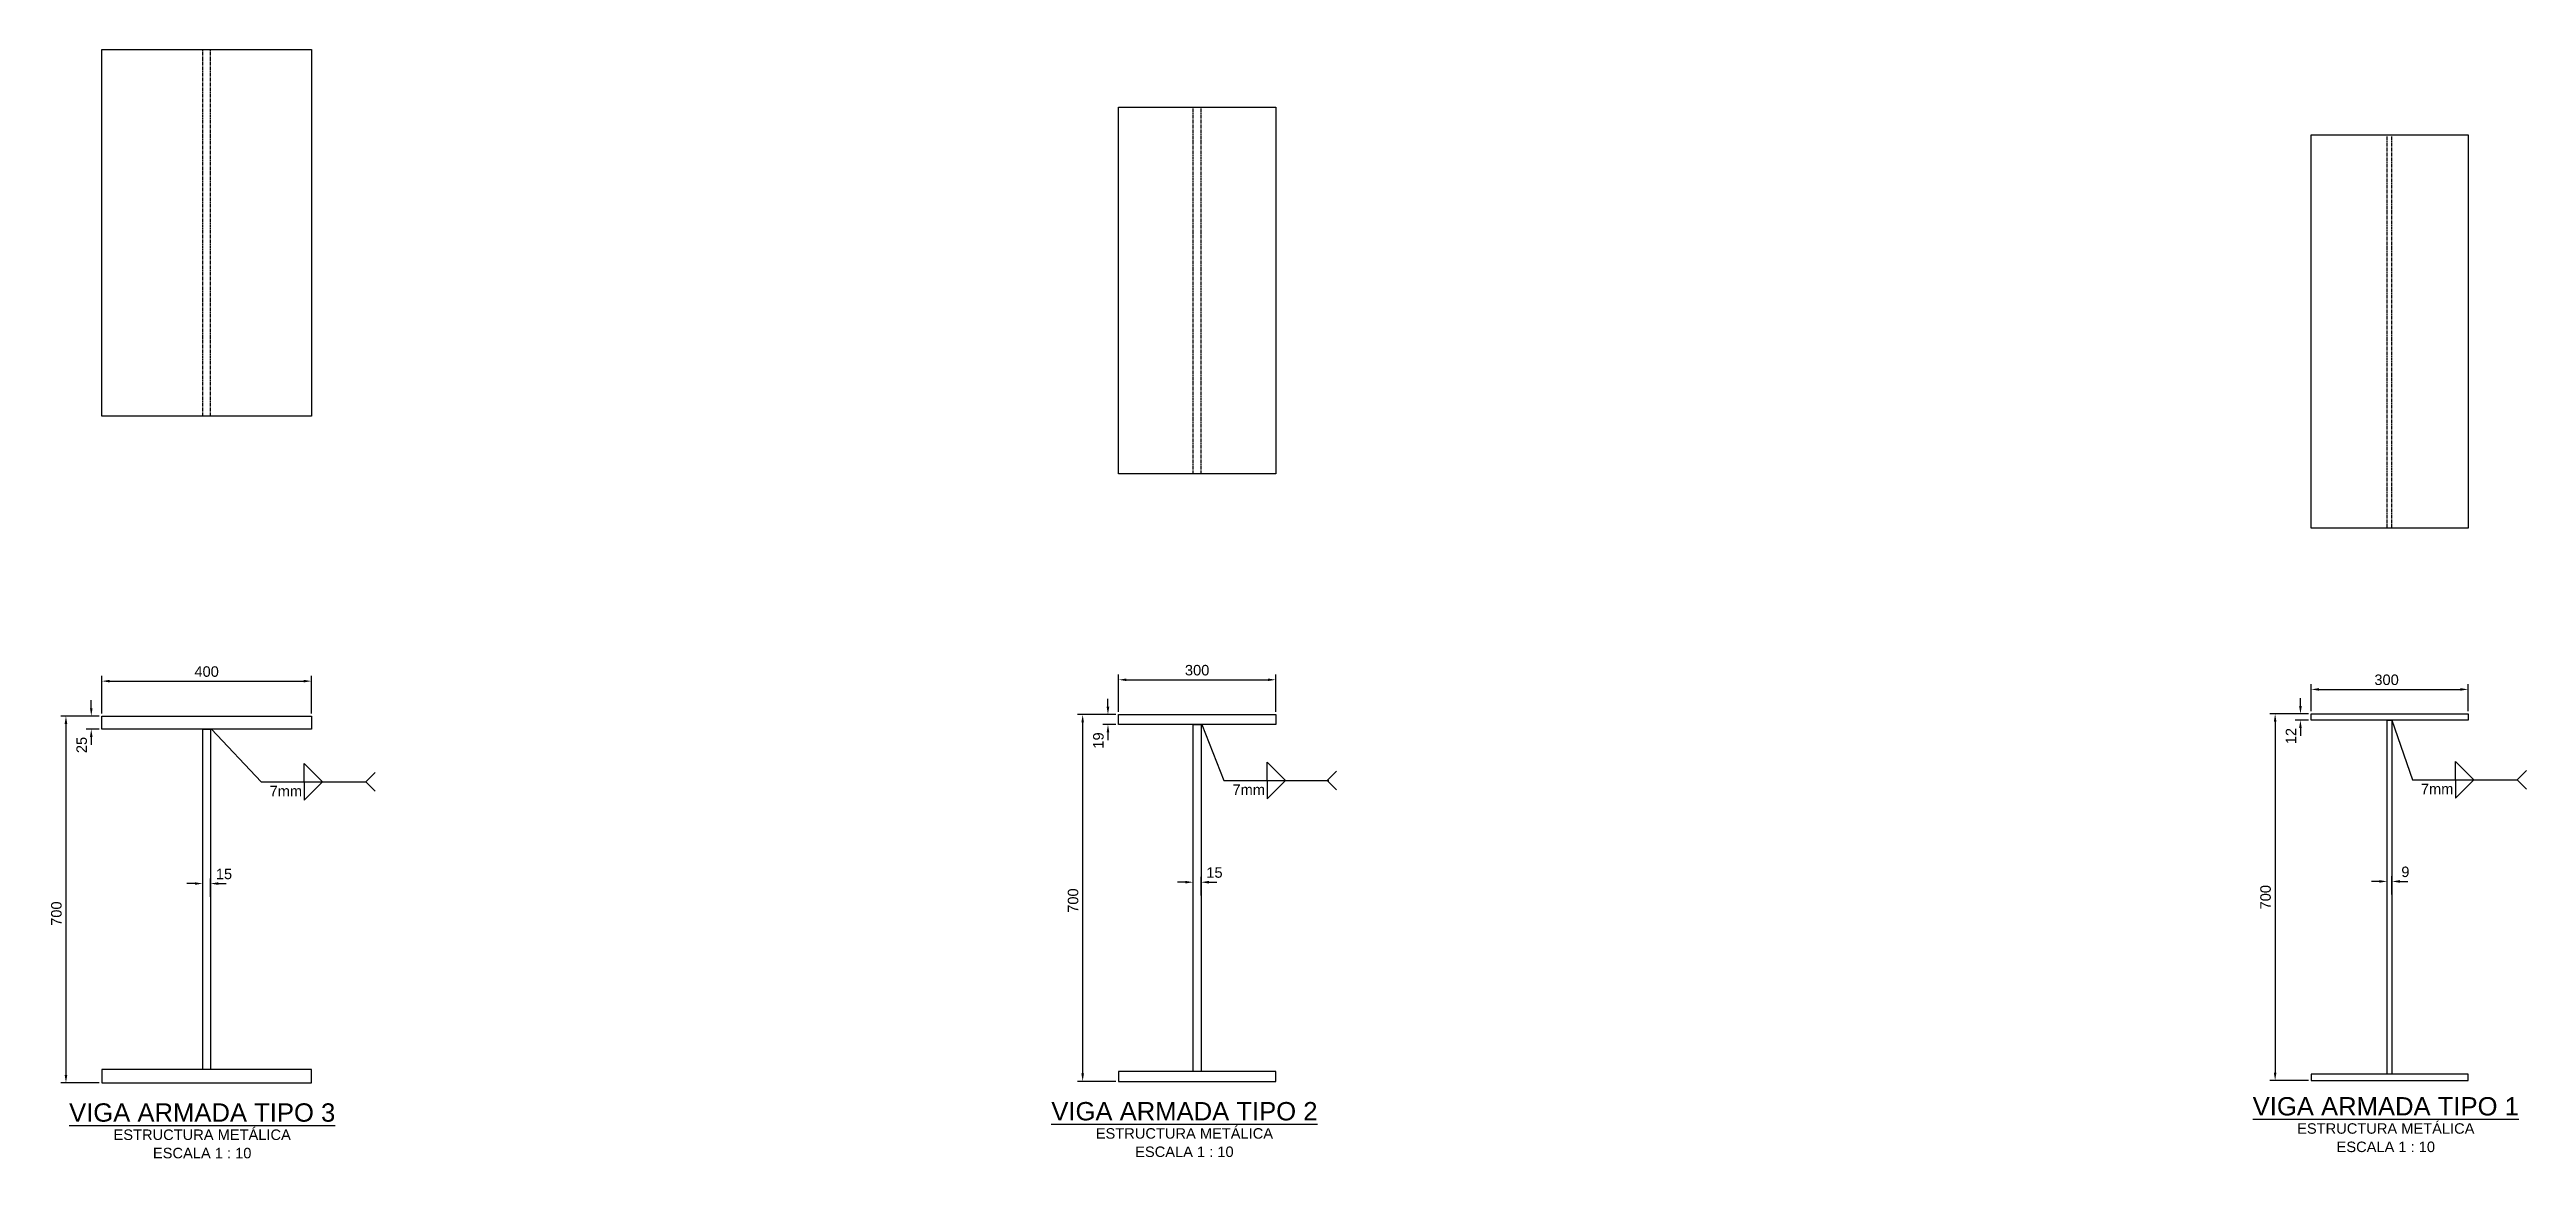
# Model space of a CAD drawing. Header units: millimetres. Extents: x 59135 to 3708801, y -250967 to 196121.
# Drawn here: x 3115554 to 3120281, y 194004 to 196121 of the extents above; entities that cross this region are included whole.
import ezdxf
from ezdxf.enums import TextEntityAlignment as Align

# ---------------------------------------------------------------- set-up
doc = ezdxf.new("R2010")
doc.units = ezdxf.units.MM
doc.header["$LTSCALE"] = 5
doc.set_wipeout_variables(frame=1)
doc.header["$PDMODE"] = 3
doc.linetypes.add('CENTER', pattern=[2, 1.25, -0.25, 0.25, -0.25])
doc.layers.get('Defpoints').update_dxf_attribs({"color": 251})
for name, color, linetype in [('EE-CENTROS', 8, 'CENTER'), ('EE-COTAS', 1, 'Continuous'), ('EE-TEXTO 1', 4, 'Continuous'), ('EE-TEXTO 2', 2, 'Continuous'), ('EE-V ARMADA TIPO 1', 95, 'Continuous'), ('EE-V ARMADA TIPO 2', 32, 'Continuous'), ('EE-V ARMADA TIPO 3', 41, 'Continuous')]:
    doc.layers.add(name, color=color, linetype=linetype)
doc.styles.add('ARIAL EE', font='arial.ttf')
doc.dimstyles.new('EE 1_STANDAR', dxfattribs={"dimtxt": 2, "dimasz": 1.5, "dimexe": 1, "dimexo": 0.5, "dimgap": 0.8, "dimtad": 1, "dimdec": 0, "dimdsep": 46, "dimtxsty": 'ARIAL EE', "dimcen": 0.09, "dimclrd": 256, "dimclre": 256, "dimclrt": 2, "dimadec": 0, "dimazin": 0, "dimtfac": 1, "dimtdec": 0, "dimtofl": 0, "dimtmove": 1, "dimatfit": 2, "dimfxl": 1, "dimtolj": 1, "dimlwd": -1, "dimlwe": -1, "dimarcsym": 1})

msp = doc.modelspace()

# ---------------------------------------------------------------- blocks, each defined once
blk = doc.blocks.new('*D1469')
at = {"layer": 'Defpoints', "color": 0, "transparency": 16777216}
for p in [(3115846.5, 194498.5), (3115861.5, 194498.5)]:
    blk.add_point(p, dxfattribs=at)
at = {"layer": 'EE-COTAS', "transparency": 16777216}
for p, q in [((3115846.5, 194503.5), (3115846.5, 194538.7)), ((3115861.5, 194503.5), (3115861.5, 194538.7)), ((3115831.5, 194528.7), (3115816.5, 194528.7)), ((3115876.5, 194528.7), (3115891.5, 194528.7))]:
    blk.add_line(p, q, dxfattribs=at)
at = {"layer": 'EE-COTAS', "color": 2, "transparency": 16777216, "insert": (3115887.1, 194546.9), "char_height": 20, "attachment_point": 5, "style": 'ARIAL EE', "bg_fill": 3, "box_fill_scale": 1.1, "bg_fill_color": 256, "bg_fill_true_color": 13158600, "bg_fill_transparency": 0}
blk.add_mtext('\\A1;15', dxfattribs=at)
at = {"layer": 'Defpoints', "color": 0, "transparency": 16777216}
blk.add_point((3115861.5, 194528.7), dxfattribs=at)
at = {"layer": 'EE-COTAS', "transparency": 16777216}
for points in [[(3115831.5, 194531.2), (3115831.5, 194526.2), (3115846.5, 194528.7)], [(3115876.5, 194531.2), (3115876.5, 194526.2), (3115861.5, 194528.7)]]:
    blk.add_solid(points, dxfattribs=at)
blk = doc.blocks.new('*D1470')
at = {"layer": 'Defpoints', "color": 0, "transparency": 16777216}
for p in [(3115654, 194848.5), (3115654, 194823.5)]:
    blk.add_point(p, dxfattribs=at)
at = {"layer": 'EE-COTAS', "transparency": 16777216}
for p, q in [((3115633.8, 194863.5), (3115633.8, 194878.5)), ((3115649, 194848.5), (3115623.8, 194848.5)), ((3115649, 194823.5), (3115623.8, 194823.5)), ((3115633.8, 194808.5), (3115633.8, 194793.5))]:
    blk.add_line(p, q, dxfattribs=at)
blk.add_solid([(3115631.3, 194863.5), (3115636.3, 194863.5), (3115633.8, 194848.5)], dxfattribs=at)
at = {"layer": 'EE-COTAS', "color": 2, "transparency": 16777216, "insert": (3115615.6, 194793.2), "char_height": 20, "attachment_point": 5, "rotation": 90, "style": 'ARIAL EE', "bg_fill": 3, "box_fill_scale": 1.1, "bg_fill_color": 256, "bg_fill_true_color": 13158600, "bg_fill_transparency": 0}
blk.add_mtext('\\A1;25', dxfattribs=at)
at = {"layer": 'Defpoints', "color": 0, "transparency": 16777216}
blk.add_point((3115633.8, 194823.5), dxfattribs=at)
at = {"layer": 'EE-COTAS', "transparency": 16777216}
blk.add_solid([(3115631.3, 194808.5), (3115636.3, 194808.5), (3115633.8, 194823.5)], dxfattribs=at)
blk = doc.blocks.new('TÍTULO')
at = {"layer": 'EE-TEXTO 1', "style": 'ARIAL EE'}
blk.add_attdef('%%UTÍTULO', text='', height=3.5, dxfattribs=at).set_placement((0, 0), align=Align.MIDDLE_CENTER)
at = {"layer": 'EE-TEXTO 2', "style": 'ARIAL EE'}
for tag, p in [('SUBTÍTULO', (0, -4.24)), ('ESCALA', (0, -7.74))]:
    blk.add_attdef(tag, text='', height=2, dxfattribs=at).set_placement(p, align=Align.MIDDLE_CENTER)
blk = doc.blocks.new('*D1471')
at = {"layer": 'Defpoints', "color": 0, "transparency": 16777216}
for p in [(3116054, 194915.1), (3115654, 194848.5), (3116054, 194848.5)]:
    blk.add_point(p, dxfattribs=at)
at = {"layer": 'EE-COTAS', "transparency": 16777216}
for p, q in [((3115654, 194853.5), (3115654, 194925.1)), ((3115669, 194915.1), (3116039, 194915.1)), ((3116054, 194853.5), (3116054, 194925.1))]:
    blk.add_line(p, q, dxfattribs=at)
for points in [[(3115669, 194917.6), (3115669, 194912.6), (3115654, 194915.1)], [(3116039, 194917.6), (3116039, 194912.6), (3116054, 194915.1)]]:
    blk.add_solid(points, dxfattribs=at)
at = {"layer": 'EE-COTAS', "color": 2, "transparency": 16777216, "insert": (3115854, 194933.3), "char_height": 20, "attachment_point": 5, "style": 'ARIAL EE', "bg_fill": 3, "box_fill_scale": 1.1, "bg_fill_color": 256, "bg_fill_true_color": 13158600, "bg_fill_transparency": 0}
blk.add_mtext('\\A1;400', dxfattribs=at)
blk = doc.blocks.new('*D1472')
at = {"layer": 'Defpoints', "color": 0, "transparency": 16777216}
for p in [(3115654, 194848.5), (3115585.5, 194148.5), (3115654, 194148.5)]:
    blk.add_point(p, dxfattribs=at)
at = {"layer": 'EE-COTAS', "transparency": 16777216}
for p, q in [((3115649, 194848.5), (3115575.5, 194848.5)), ((3115585.5, 194833.5), (3115585.5, 194163.5)), ((3115649, 194148.5), (3115575.5, 194148.5))]:
    blk.add_line(p, q, dxfattribs=at)
for points in [[(3115583, 194833.5), (3115588, 194833.5), (3115585.5, 194848.5)], [(3115583, 194163.5), (3115588, 194163.5), (3115585.5, 194148.5)]]:
    blk.add_solid(points, dxfattribs=at)
at = {"layer": 'EE-COTAS', "color": 2, "transparency": 16777216, "insert": (3115567.3, 194471.3), "char_height": 20, "attachment_point": 5, "rotation": 90, "style": 'ARIAL EE', "bg_fill": 3, "box_fill_scale": 1.1, "bg_fill_color": 256, "bg_fill_true_color": 13158600, "bg_fill_transparency": 0}
blk.add_mtext('\\A1;700', dxfattribs=at)
blk = doc.blocks.new('AWS-FILL')
for p, q in [((0, 0), (20, 0)), ((8.25, -3.5), (11.75, 0)), ((8.25, 0), (8.25, -3.5))]:
    blk.add_line(p, q)
at = {"layer": 'EE-TEXTO 2', "style": 'ARIAL EE', "flags": 12}
blk.add_attdef('VALOR_SOLDADURA', text='', height=2, dxfattribs=at).set_placement((7.83, -2.73), align=Align.RIGHT)
blk.add_attdef('DE-TANTO-CADA-TANTO', (12.68, -2.68), '', height=2, dxfattribs=at)
blk = doc.blocks.new('OBSERVACION')
for q in [(1.78, 1.78), (1.78, -1.78)]:
    blk.add_line((0, 0), q)
at = {"layer": 'EE-TEXTO 2', "style": 'ARIAL EE', "flags": 4}
blk.add_attdef('OBSERVACION', (2.3, -1.07), '', height=2, dxfattribs=at)
blk = doc.blocks.new('PLANTA VT3')
blk.add_wipeout([(-200, 700), (200, 700), (200, 0), (-200, 0)]).dxf.layer = 'EE-V ARMADA TIPO 3'
at = {"layer": 'EE-CENTROS'}
for p, q in [((-7.5, 0), (-7.5, 700)), ((7.5, 0), (7.5, 700))]:
    blk.add_line(p, q, dxfattribs=at)
at = {"layer": 'EE-V ARMADA TIPO 3'}
blk.add_lwpolyline([(-200, 700), (200, 700), (200, 0), (-200, 0)], close=True, dxfattribs=at)
blk = doc.blocks.new('*D1465')
at = {"layer": 'Defpoints', "color": 0, "transparency": 16777216}
for p in [(3117736.9, 194501.2), (3117751.9, 194501.2)]:
    blk.add_point(p, dxfattribs=at)
at = {"layer": 'EE-COTAS', "transparency": 16777216}
for p, q in [((3117721.9, 194531.3), (3117706.9, 194531.3)), ((3117736.9, 194506.2), (3117736.9, 194541.3)), ((3117751.9, 194506.2), (3117751.9, 194541.3)), ((3117766.9, 194531.3), (3117781.9, 194531.3))]:
    blk.add_line(p, q, dxfattribs=at)
at = {"layer": 'EE-COTAS', "color": 2, "transparency": 16777216, "insert": (3117777.5, 194549.6), "char_height": 20, "attachment_point": 5, "style": 'ARIAL EE', "bg_fill": 3, "box_fill_scale": 1.1, "bg_fill_color": 256, "bg_fill_true_color": 13158600, "bg_fill_transparency": 0}
blk.add_mtext('\\A1;15', dxfattribs=at)
at = {"layer": 'Defpoints', "color": 0, "transparency": 16777216}
blk.add_point((3117751.9, 194531.3), dxfattribs=at)
at = {"layer": 'EE-COTAS', "transparency": 16777216}
for points in [[(3117721.9, 194533.8), (3117721.9, 194528.8), (3117736.9, 194531.3)], [(3117766.9, 194533.8), (3117766.9, 194528.8), (3117751.9, 194531.3)]]:
    blk.add_solid(points, dxfattribs=at)
blk = doc.blocks.new('*D1466')
at = {"layer": 'Defpoints', "color": 0, "transparency": 16777216}
for p in [(3117594.4, 194851.2), (3117594.4, 194832.2)]:
    blk.add_point(p, dxfattribs=at)
at = {"layer": 'EE-COTAS', "transparency": 16777216}
for p, q in [((3117574.2, 194866.2), (3117574.2, 194881.2)), ((3117589.4, 194851.2), (3117564.2, 194851.2)), ((3117589.4, 194832.2), (3117564.2, 194832.2)), ((3117574.2, 194817.2), (3117574.2, 194802.2))]:
    blk.add_line(p, q, dxfattribs=at)
blk.add_solid([(3117571.7, 194866.2), (3117576.7, 194866.2), (3117574.2, 194851.2)], dxfattribs=at)
at = {"layer": 'EE-COTAS', "color": 2, "transparency": 16777216, "insert": (3117556, 194801.8), "char_height": 20, "attachment_point": 5, "rotation": 90, "style": 'ARIAL EE', "bg_fill": 3, "box_fill_scale": 1.1, "bg_fill_color": 256, "bg_fill_true_color": 13158600, "bg_fill_transparency": 0}
blk.add_mtext('\\A1;19', dxfattribs=at)
at = {"layer": 'Defpoints', "color": 0, "transparency": 16777216}
blk.add_point((3117574.2, 194832.2), dxfattribs=at)
at = {"layer": 'EE-COTAS', "transparency": 16777216}
blk.add_solid([(3117571.7, 194817.2), (3117576.7, 194817.2), (3117574.2, 194832.2)], dxfattribs=at)
blk = doc.blocks.new('*D1467')
at = {"layer": 'Defpoints', "color": 0, "transparency": 16777216}
for p in [(3117894.4, 194917.7), (3117594.4, 194851.2), (3117894.4, 194851.2)]:
    blk.add_point(p, dxfattribs=at)
at = {"layer": 'EE-COTAS', "transparency": 16777216}
for p, q in [((3117594.4, 194856.2), (3117594.4, 194927.7)), ((3117609.4, 194917.7), (3117879.4, 194917.7)), ((3117894.4, 194856.2), (3117894.4, 194927.7))]:
    blk.add_line(p, q, dxfattribs=at)
for points in [[(3117609.4, 194920.2), (3117609.4, 194915.2), (3117594.4, 194917.7)], [(3117879.4, 194920.2), (3117879.4, 194915.2), (3117894.4, 194917.7)]]:
    blk.add_solid(points, dxfattribs=at)
at = {"layer": 'EE-COTAS', "color": 2, "transparency": 16777216, "insert": (3117744.4, 194935.9), "char_height": 20, "attachment_point": 5, "style": 'ARIAL EE', "bg_fill": 3, "box_fill_scale": 1.1, "bg_fill_color": 256, "bg_fill_true_color": 13158600, "bg_fill_transparency": 0}
blk.add_mtext('\\A1;300', dxfattribs=at)
blk = doc.blocks.new('*D1468')
at = {"layer": 'Defpoints', "color": 0, "transparency": 16777216}
for p in [(3117594.4, 194851.2), (3117525.9, 194151.2), (3117594.4, 194151.2)]:
    blk.add_point(p, dxfattribs=at)
at = {"layer": 'EE-COTAS', "transparency": 16777216}
for p, q in [((3117589.4, 194851.2), (3117515.9, 194851.2)), ((3117525.9, 194836.2), (3117525.9, 194166.2)), ((3117589.4, 194151.2), (3117515.9, 194151.2))]:
    blk.add_line(p, q, dxfattribs=at)
for points in [[(3117523.4, 194836.2), (3117528.4, 194836.2), (3117525.9, 194851.2)], [(3117523.4, 194166.2), (3117528.4, 194166.2), (3117525.9, 194151.2)]]:
    blk.add_solid(points, dxfattribs=at)
at = {"layer": 'EE-COTAS', "color": 2, "transparency": 16777216, "insert": (3117507.7, 194496.2), "char_height": 20, "attachment_point": 5, "rotation": 90, "style": 'ARIAL EE', "bg_fill": 3, "box_fill_scale": 1.1, "bg_fill_color": 256, "bg_fill_true_color": 13158600, "bg_fill_transparency": 0}
blk.add_mtext('\\A1;700', dxfattribs=at)
blk = doc.blocks.new('PLANTA VT2')
blk.add_wipeout([(-150, 700), (150, 700), (150, 0), (-150, 0)]).dxf.layer = 'EE-V ARMADA TIPO 2'
at = {"layer": 'EE-CENTROS'}
for p, q in [((-7.5, 0), (-7.5, 700)), ((7.5, 0), (7.5, 700))]:
    blk.add_line(p, q, dxfattribs=at)
at = {"layer": 'EE-V ARMADA TIPO 2'}
blk.add_lwpolyline([(-150, 700), (150, 700), (150, 0), (-150, 0)], close=True, dxfattribs=at)
blk = doc.blocks.new('*D1461')
at = {"layer": 'Defpoints', "color": 0, "transparency": 16777216}
for p in [(3120170.3, 194899.3), (3119870.3, 194852.6), (3120170.3, 194852.6)]:
    blk.add_point(p, dxfattribs=at)
at = {"layer": 'EE-COTAS', "transparency": 16777216}
for p, q in [((3119870.3, 194857.6), (3119870.3, 194909.3)), ((3120170.3, 194857.6), (3120170.3, 194909.3)), ((3119885.3, 194899.3), (3120155.3, 194899.3))]:
    blk.add_line(p, q, dxfattribs=at)
for points in [[(3119885.3, 194901.8), (3119885.3, 194896.8), (3119870.3, 194899.3)], [(3120155.3, 194901.8), (3120155.3, 194896.8), (3120170.3, 194899.3)]]:
    blk.add_solid(points, dxfattribs=at)
at = {"layer": 'EE-COTAS', "color": 2, "transparency": 16777216, "insert": (3120014.5, 194917.6), "char_height": 20, "attachment_point": 5, "style": 'ARIAL EE', "bg_fill": 3, "box_fill_scale": 1.1, "bg_fill_color": 256, "bg_fill_true_color": 13158600, "bg_fill_transparency": 0}
blk.add_mtext('\\A1;300', dxfattribs=at)
blk = doc.blocks.new('*D1462')
at = {"layer": 'Defpoints', "color": 0, "transparency": 16777216}
for p in [(3119870.3, 194852.6), (3119801.8, 194152.6), (3119870.3, 194152.6)]:
    blk.add_point(p, dxfattribs=at)
at = {"layer": 'EE-COTAS', "transparency": 16777216}
for p, q in [((3119865.3, 194852.6), (3119791.8, 194852.6)), ((3119801.8, 194837.6), (3119801.8, 194167.6)), ((3119865.3, 194152.6), (3119791.8, 194152.6))]:
    blk.add_line(p, q, dxfattribs=at)
for points in [[(3119799.3, 194837.6), (3119804.3, 194837.6), (3119801.8, 194852.6)], [(3119799.3, 194167.6), (3119804.3, 194167.6), (3119801.8, 194152.6)]]:
    blk.add_solid(points, dxfattribs=at)
at = {"layer": 'EE-COTAS', "color": 2, "transparency": 16777216, "insert": (3119783.6, 194502.6), "char_height": 20, "attachment_point": 5, "rotation": 90, "style": 'ARIAL EE', "bg_fill": 3, "box_fill_scale": 1.1, "bg_fill_color": 256, "bg_fill_true_color": 13158600, "bg_fill_transparency": 0}
blk.add_mtext('\\A1;700', dxfattribs=at)
blk = doc.blocks.new('*D1463')
at = {"layer": 'Defpoints', "color": 0, "transparency": 16777216}
for p in [(3119870.3, 194852.6), (3119870.3, 194840.6)]:
    blk.add_point(p, dxfattribs=at)
at = {"layer": 'EE-COTAS', "transparency": 16777216}
for p, q in [((3119850.1, 194867.6), (3119850.1, 194882.6)), ((3119865.3, 194852.6), (3119840.1, 194852.6)), ((3119865.3, 194840.6), (3119840.1, 194840.6)), ((3119850.1, 194825.6), (3119850.1, 194810.6))]:
    blk.add_line(p, q, dxfattribs=at)
blk.add_solid([(3119847.6, 194867.6), (3119852.6, 194867.6), (3119850.1, 194852.6)], dxfattribs=at)
at = {"layer": 'EE-COTAS', "color": 2, "transparency": 16777216, "insert": (3119832.1, 194810.2), "char_height": 20, "attachment_point": 5, "rotation": 90, "style": 'ARIAL EE', "bg_fill": 3, "box_fill_scale": 1.1, "bg_fill_color": 256, "bg_fill_true_color": 13158600, "bg_fill_transparency": 0}
blk.add_mtext('\\A1;12', dxfattribs=at)
at = {"layer": 'Defpoints', "color": 0, "transparency": 16777216}
blk.add_point((3119850.1, 194840.6), dxfattribs=at)
at = {"layer": 'EE-COTAS', "transparency": 16777216}
blk.add_solid([(3119847.6, 194825.6), (3119852.6, 194825.6), (3119850.1, 194840.6)], dxfattribs=at)
blk = doc.blocks.new('*D1464')
at = {"layer": 'Defpoints', "color": 0, "transparency": 16777216}
for p in [(3120015.8, 194502.6), (3120024.8, 194502.6)]:
    blk.add_point(p, dxfattribs=at)
at = {"layer": 'EE-COTAS', "transparency": 16777216}
for p, q in [((3120000.8, 194532.8), (3119985.8, 194532.8)), ((3120015.8, 194507.6), (3120015.8, 194542.8)), ((3120024.8, 194507.6), (3120024.8, 194542.8)), ((3120039.8, 194532.8), (3120054.8, 194532.8))]:
    blk.add_line(p, q, dxfattribs=at)
at = {"layer": 'EE-COTAS', "color": 2, "transparency": 16777216, "insert": (3120050.4, 194551), "char_height": 20, "attachment_point": 5, "style": 'ARIAL EE', "bg_fill": 3, "box_fill_scale": 1.1, "bg_fill_color": 256, "bg_fill_true_color": 13158600, "bg_fill_transparency": 0}
blk.add_mtext('\\A1;9', dxfattribs=at)
at = {"layer": 'Defpoints', "color": 0, "transparency": 16777216}
blk.add_point((3120024.8, 194532.8), dxfattribs=at)
at = {"layer": 'EE-COTAS', "transparency": 16777216}
for points in [[(3120000.8, 194535.3), (3120000.8, 194530.3), (3120015.8, 194532.8)], [(3120039.8, 194535.3), (3120039.8, 194530.3), (3120024.8, 194532.8)]]:
    blk.add_solid(points, dxfattribs=at)
blk = doc.blocks.new('*U1460')
blk.add_wipeout([(-154.5, -13442.9), (145.5, -13442.9), (145.5, -14194.1), (-154.5, -14194.1)]).dxf.layer = 'EE-V ARMADA TIPO 1'
at = {"layer": 'EE-CENTROS'}
for p, q in [((-9, -14194.1), (-9, -13442.9)), ((0, -14194.1), (0, -13442.9))]:
    blk.add_line(p, q, dxfattribs=at)
at = {"layer": 'EE-V ARMADA TIPO 1'}
blk.add_lwpolyline([(-154.5, -13442.9), (145.5, -13442.9), (145.5, -14194.1), (-154.5, -14194.1)], close=True, dxfattribs=at)

# ---------------------------------------------------------------- dimensions: what is measured, and where the dimension line sits
at = {"layer": 'EE-COTAS'}
for base, p1, p2, picture, middle in [((3115633.8, 194823.5), (3115654, 194848.5), (3115654, 194823.5), '*D1470', (3115633.8, 194793.2)), ((3117574.2, 194832.2), (3117594.4, 194851.2), (3117594.4, 194832.2), '*D1466', (3117574.2, 194801.8))]:
    dim = msp.add_linear_dim(base=base, p1=p1, p2=p2, angle=90, dimstyle='EE 1_STANDAR', override={"dimfxl": 0.0015, "dimtfill": 1}, dxfattribs=at)
    dim.commit()
    dim.dimension.update_dxf_attribs({"geometry": picture, "text_midpoint": middle, "dimtype": 160})
for base, p1, p2, picture, middle in [((3115861.5, 194528.7), (3115846.5, 194498.5), (3115861.5, 194498.5), '*D1469', (3115887.1, 194528.7)), ((3117751.9, 194531.3), (3117736.9, 194501.2), (3117751.9, 194501.2), '*D1465', (3117777.5, 194531.3))]:
    dim = msp.add_linear_dim(base=base, p1=p1, p2=p2, dimstyle='EE 1_STANDAR', override={"dimfxl": 0.0015, "dimtfill": 1}, dxfattribs=at)
    dim.commit()
    dim.dimension.update_dxf_attribs({"geometry": picture, "text_midpoint": middle, "dimtype": 160})

# ---------------------------------------------------------------- linework, layer by layer
at = {"layer": 'EE-V ARMADA TIPO 1'}
for points in [[(3119870.3, 194852.6), (3120170.3, 194852.6), (3120170.3, 194840.6), (3119870.3, 194840.6)], [(3120015.8, 194840.6), (3120024.8, 194840.6), (3120024.8, 194164.6), (3120015.8, 194164.6)], [(3119870.3, 194152.6), (3120170.3, 194152.6), (3120170.3, 194164.6), (3119870.3, 194164.6)]]:
    msp.add_lwpolyline(points, close=True, dxfattribs=at)
at = {"layer": 'EE-V ARMADA TIPO 2'}
msp.add_lwpolyline([(3117594.4, 194151.2), (3117894.4, 194151.2), (3117894.4, 194170.2), (3117594.4, 194170.2)], close=True, dxfattribs=at)
at = {"layer": 'EE-V ARMADA TIPO 3'}
msp.add_lwpolyline([(3115654, 194148.5), (3116054, 194148.5), (3116054, 194173.5), (3115654, 194173.5)], close=True, dxfattribs=at)

# ---------------------------------------------------------------- block references
at = {"layer": 'EE-COTAS', "xscale": -10, "yscale": 10, "zscale": 10, "rotation": 180}
for p in [(3115957.9, 194722.6), (3117795.6, 194725.2), (3120063.7, 194726.6)]:
    msp.add_blockref('AWS-FILL', p, dxfattribs=at)
at = {"layer": 'EE-COTAS', "xscale": 10, "yscale": 10, "zscale": 10}
for p in [(3115957.9, 194722.6), (3117795.6, 194725.2), (3120063.7, 194726.6)]:
    msp.add_blockref('AWS-FILL', p, dxfattribs=at).add_auto_attribs({'VALOR_SOLDADURA': '7mm'})
for p in [(3116157.9, 194722.6), (3117992.6, 194725.2), (3120263.7, 194726.6)]:
    msp.add_blockref('OBSERVACION', p, dxfattribs=at)
at = {"layer": 'EE-TEXTO 1', "xscale": 10, "yscale": 10, "zscale": 10}
for p, values in [((3115845.5, 194091.7), {'%%UTÍTULO': '%%UVIGA ARMADA TIPO 3', 'SUBTÍTULO': 'ESTRUCTURA METÁLICA', 'ESCALA': 'ESCALA 1 : 10'}), ((3117720.1, 194094.2), {'%%UTÍTULO': '%%UVIGA ARMADA TIPO 2', 'SUBTÍTULO': 'ESTRUCTURA METÁLICA', 'ESCALA': 'ESCALA 1 : 10'}), ((3120013, 194103.6), {'%%UTÍTULO': '%%UVIGA ARMADA TIPO 1', 'SUBTÍTULO': 'ESTRUCTURA METÁLICA', 'ESCALA': 'ESCALA 1 : 10'})]:
    msp.add_blockref('TÍTULO', p, dxfattribs=at).add_auto_attribs(values)
at = {"layer": 'EE-V ARMADA TIPO 1'}
msp.add_blockref('*U1460', (3120024.8, 209401), dxfattribs=at)
at = {"layer": 'EE-V ARMADA TIPO 2'}
msp.add_blockref('PLANTA VT2', (3117744.4, 195310.5), dxfattribs=at)
at = {"layer": 'EE-V ARMADA TIPO 3'}
msp.add_blockref('PLANTA VT3', (3115854, 195420.7), dxfattribs=at)

msp.set_redraw_order([(e.dxf.handle, doc.entitydb.next_handle()) for e in msp.query("TEXT MTEXT ATTDEF DIMENSION ARC_DIMENSION")])  # texts and dimensions are drawn at this point

# ---------------------------------------------------------------- leaders
at = {"layer": 'EE-COTAS'}
msp.add_leader([(3115863.5, 194823.5), (3115957.9, 194722.6)], dimstyle='EE 1_STANDAR', override={"dimscale": 0, "dimgap": 0.8, "dimtad": 1, "dimfxl": 0.0015, "dimtfill": 1}, dxfattribs=at)

# ---------------------------------------------------------------- next in the draw order: linework, layer by layer
at = {"layer": 'EE-V ARMADA TIPO 2'}
for points in [[(3117594.4, 194851.2), (3117894.4, 194851.2), (3117894.4, 194832.2), (3117594.4, 194832.2)], [(3117736.9, 194832.2), (3117751.9, 194832.2), (3117751.9, 194170.2), (3117736.9, 194170.2)]]:
    msp.add_lwpolyline(points, close=True, dxfattribs=at)
at = {"layer": 'EE-V ARMADA TIPO 3'}
for points in [[(3115654, 194848.5), (3116054, 194848.5), (3116054, 194823.5), (3115654, 194823.5)], [(3115846.5, 194823.5), (3115861.5, 194823.5), (3115861.5, 194173.5), (3115846.5, 194173.5)]]:
    msp.add_lwpolyline(points, close=True, dxfattribs=at)

# ---------------------------------------------------------------- next in the draw order: dimensions: what is measured, and where the dimension line sits
at = {"layer": 'EE-COTAS'}
for base, p1, p2, picture, middle in [((3120170.3, 194899.3), (3119870.3, 194852.6), (3120170.3, 194852.6), '*D1461', (3120014.5, 194899.3)), ((3120024.8, 194532.8), (3120015.8, 194502.6), (3120024.8, 194502.6), '*D1464', (3120050.4, 194532.8))]:
    dim = msp.add_linear_dim(base=base, p1=p1, p2=p2, dimstyle='EE 1_STANDAR', override={"dimfxl": 0.0015, "dimtfill": 1}, dxfattribs=at)
    dim.commit()
    dim.dimension.update_dxf_attribs({"geometry": picture, "text_midpoint": middle, "dimtype": 160})

# ---------------------------------------------------------------- next in the draw order: dimensions: what is measured, and where the dimension line sits
for base, p1, p2, picture, middle in [((3116054, 194915.1), (3115654, 194848.5), (3116054, 194848.5), '*D1471', (3115854, 194915.1)), ((3117894.4, 194917.7), (3117594.4, 194851.2), (3117894.4, 194851.2), '*D1467', (3117744.4, 194917.7))]:
    dim = msp.add_linear_dim(base=base, p1=p1, p2=p2, dimstyle='EE 1_STANDAR', override={"dimfxl": 0.0015, "dimtfill": 1}, dxfattribs=at)
    dim.commit()
    dim.dimension.update_dxf_attribs({"geometry": picture, "text_midpoint": middle, "dimtype": 160})
dim = msp.add_linear_dim(base=(3119801.8, 194152.6), p1=(3119870.3, 194852.6), p2=(3119870.3, 194152.6), angle=90, dimstyle='EE 1_STANDAR', override={"dimfxl": 0.0015, "dimtfill": 1}, dxfattribs=at)
dim.commit()
dim.dimension.update_dxf_attribs({"geometry": '*D1462', "text_midpoint": (3119801.8, 194502.6), "dimtype": 160})

# ---------------------------------------------------------------- next in the draw order: leaders
msp.add_leader([(3120024.8, 194840.6), (3120063.7, 194726.6)], dimstyle='EE 1_STANDAR', override={"dimscale": 0, "dimgap": 0.8, "dimtad": 1, "dimfxl": 0.0015, "dimtfill": 1}, dxfattribs=at)

# ---------------------------------------------------------------- next in the draw order: dimensions: what is measured, and where the dimension line sits
for base, p1, p2, picture, middle in [((3119850.1, 194840.6), (3119870.3, 194852.6), (3119870.3, 194840.6), '*D1463', (3119850.1, 194810.2)), ((3115585.5, 194148.5), (3115654, 194848.5), (3115654, 194148.5), '*D1472', (3115585.5, 194471.3)), ((3117525.9, 194151.2), (3117594.4, 194851.2), (3117594.4, 194151.2), '*D1468', (3117525.9, 194496.2))]:
    dim = msp.add_linear_dim(base=base, p1=p1, p2=p2, angle=90, dimstyle='EE 1_STANDAR', override={"dimfxl": 0.0015, "dimtfill": 1}, dxfattribs=at)
    dim.commit()
    dim.dimension.update_dxf_attribs({"geometry": picture, "text_midpoint": middle, "dimtype": 160})

# ---------------------------------------------------------------- next in the draw order: leaders
msp.add_leader([(3117753.4, 194832.2), (3117795.6, 194725.2)], dimstyle='EE 1_STANDAR', override={"dimscale": 0, "dimgap": 0.8, "dimtad": 1, "dimfxl": 0.0015, "dimtfill": 1}, dxfattribs=at)

doc.saveas('drawing.dxf')
